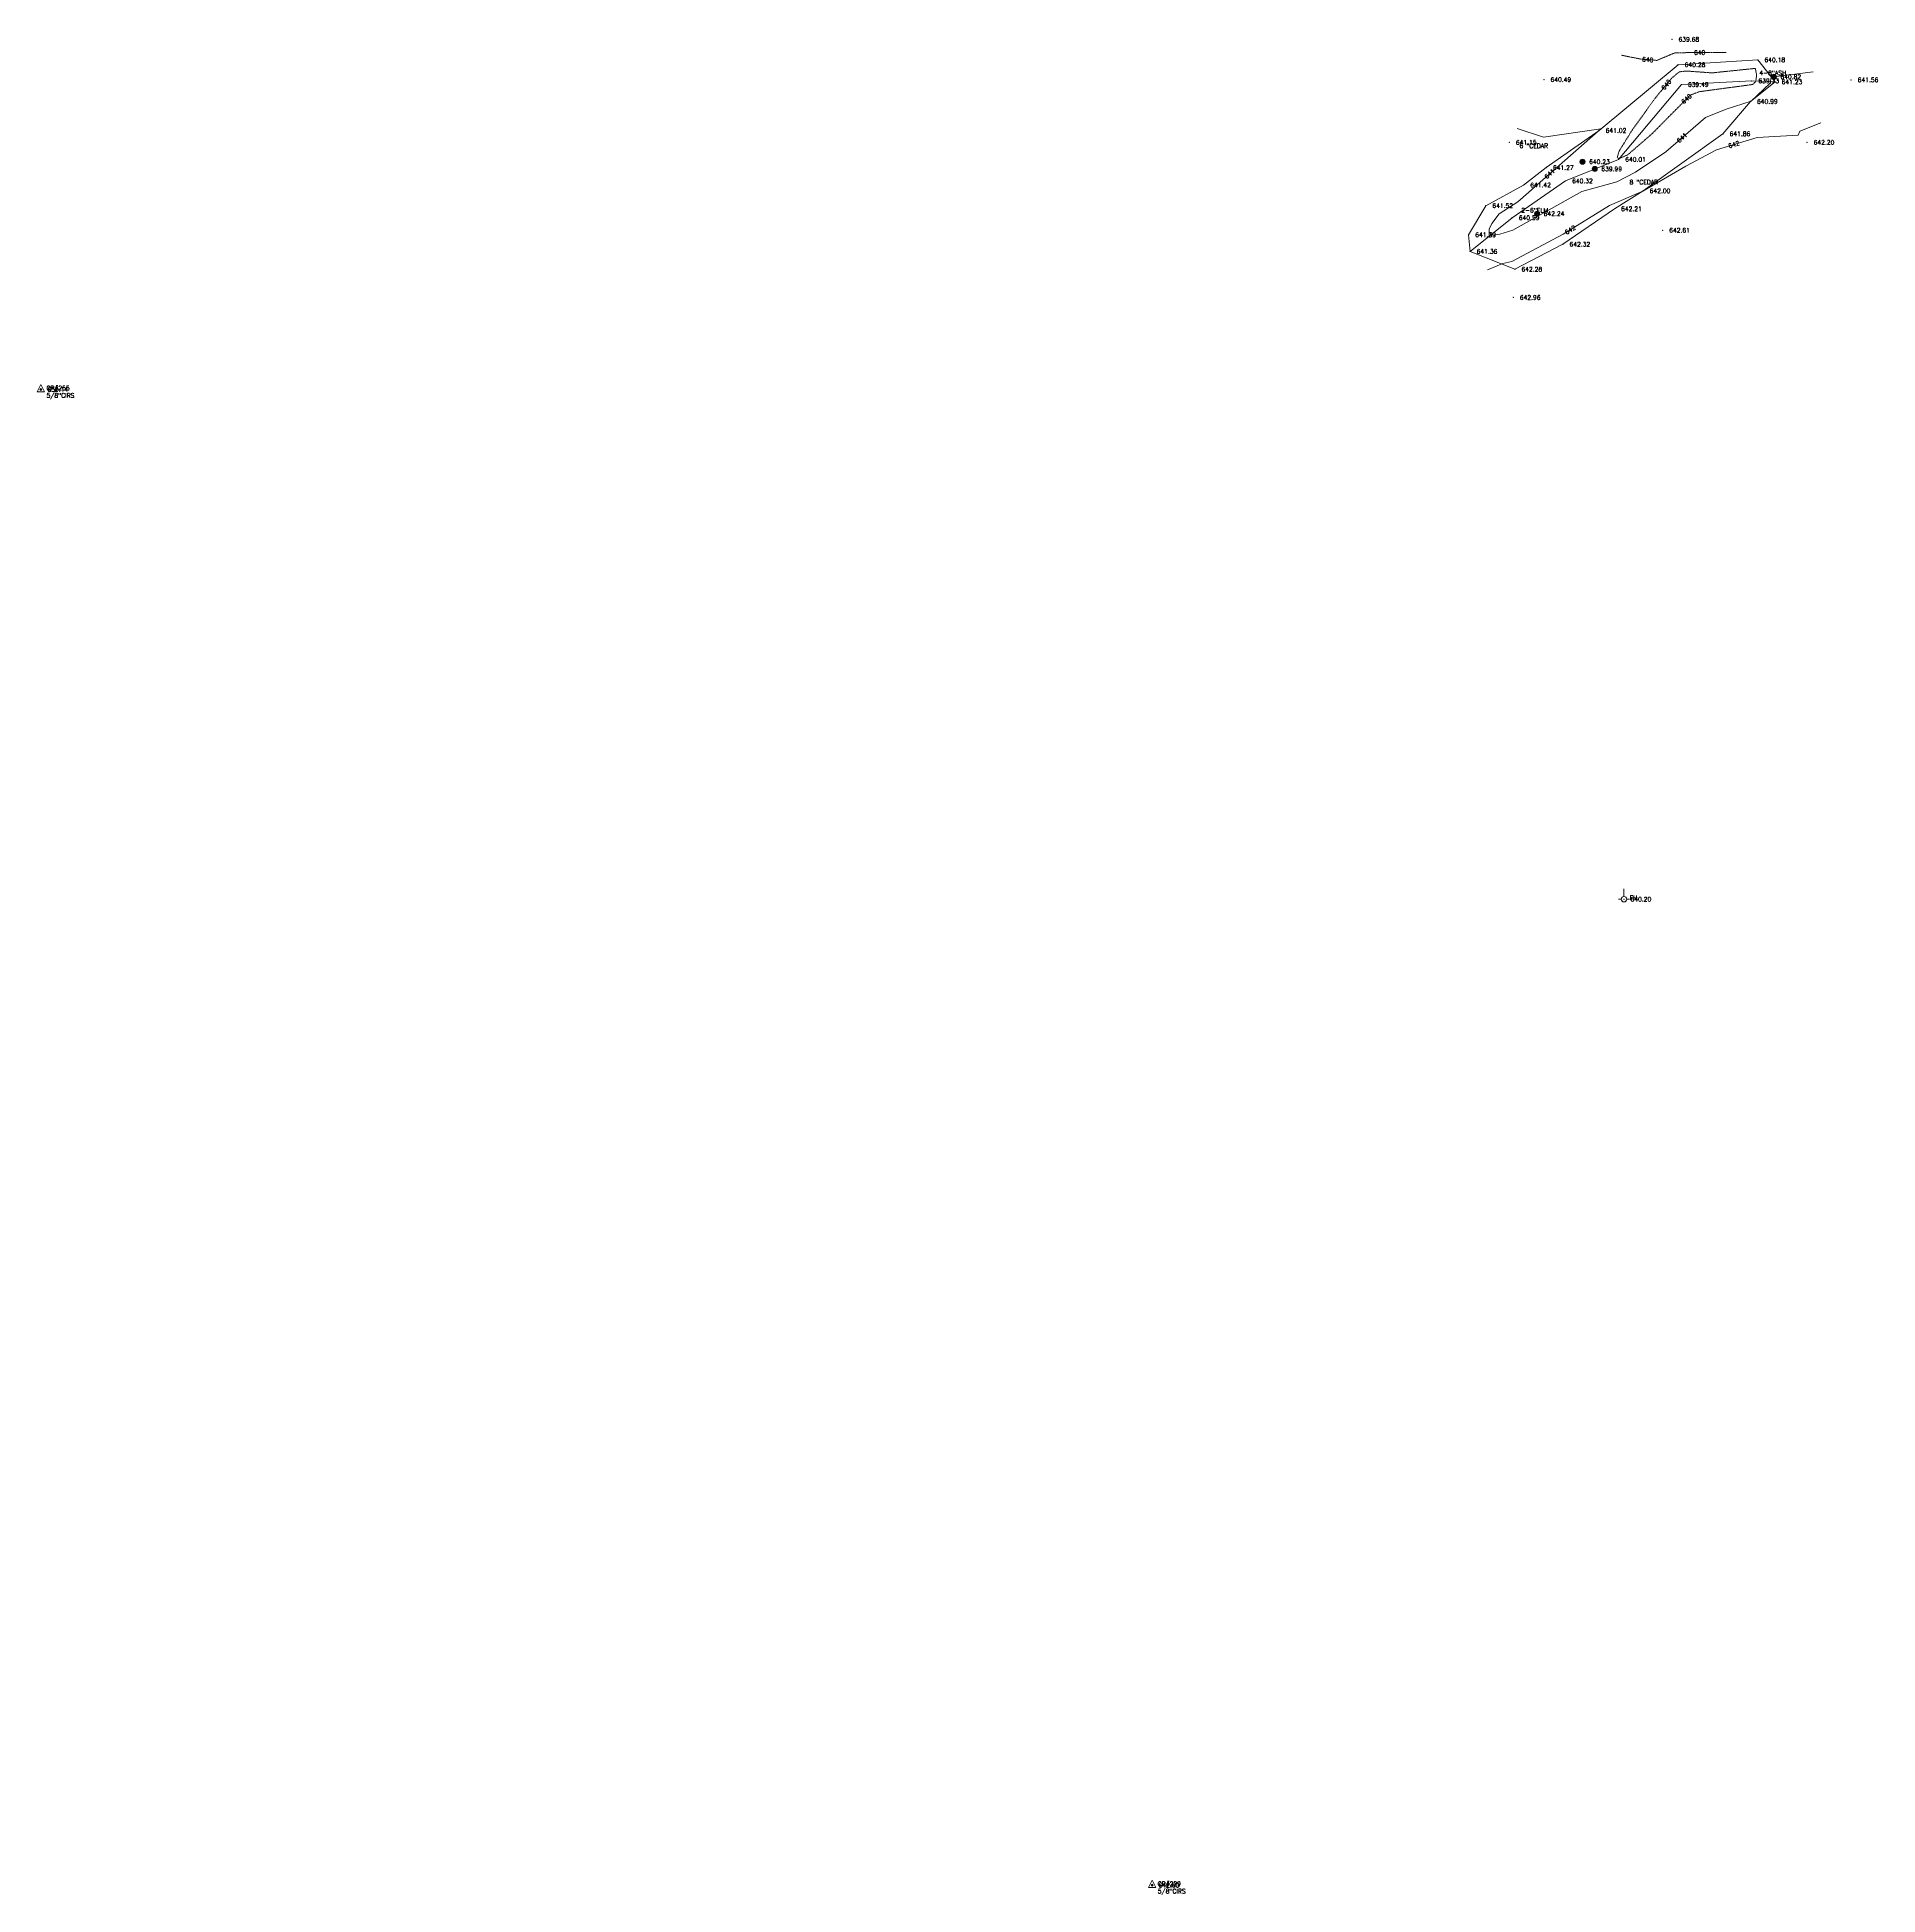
# Model space of a CAD drawing. Extents: x 2536931 to 2538613, y 7112513 to 7131087.
# Drawn here: x 2537485 to 2537987, y 7114615 to 7115122 of the extents above; entities that cross this region are included whole.
import ezdxf

# ---------------------------------------------------------------- set-up
doc = ezdxf.new("R2010")
doc.units = 0
doc.header["$MEASUREMENT"] = 0
doc.linetypes.add('HIDDEN2', pattern=[0.1875, 0.125, -0.0625])
for name, color, linetype, lineweight in [('PT', 7, 'Continuous', 0), ('PTELEV', 5, 'Continuous', 0), ('V-CTRL', 2, 'Continuous', 0), ('V-CTRL-DESC', 54, 'Continuous', 0), ('V-SITE-VEGE', 8, 'Continuous', 0), ('V-SITE-VEGE-DESC', 8, 'Continuous', 0), ('V-TINN-BRKL', 100, 'Continuous', 0), ('V-TOPO-MAJR', 252, 'HIDDEN2', 0), ('V-TOPO-MINR', 8, 'Continuous', 0), ('V-WATR-LABL', 252, 'Continuous', 0), ('V-WATR-STRC', 252, 'WATER', 0)]:
    doc.layers.add(name, color=color, linetype=linetype, lineweight=lineweight)
doc.styles.add('PTXT', font='romans.shx')
doc.styles.add('ROMANS', font='romans.shx')
doc.styles.add('Style-romans', font='romans.shx')
doc.linetypes.add('WATER', pattern='A,0.7,-0.07,["W",Style-romans,S=0.1,R=0,X=-0.051,Y=-0.051],-0.07', length=0.84)

# ---------------------------------------------------------------- blocks, each defined once
blk = doc.blocks.new('CP')
blk.add_hatch(color=256).paths.add_polyline_path([(-0.013, 0, 1), (0.013, 0, 1)])
at = {"linetype": 'Continuous'}
for p, q in [((-0.05, -0.033), (0, 0.067)), ((0, 0.067), (0.05, -0.033)), ((0.05, -0.033), (-0.05, -0.033))]:
    blk.add_line(p, q, dxfattribs=at)
blk.add_circle((0, 0), 0.0125)
blk = doc.blocks.new('FH')
at = {"linetype": 'Continuous'}
for p, q in [((-0.038, 0), (-0.075, 0)), ((0, 0.037), (0, 0.14)), ((0.037, 0), (0.075, 0))]:
    blk.add_line(p, q, dxfattribs=at)
blk.add_circle((0, 0), 0.0375, dxfattribs=at)
blk = doc.blocks.new('TREE')
at = {"linetype": 'Continuous', "flags": 128}
blk.add_lwpolyline([(0.035, 0, 1), (-0.035, 0, 1), (0.035, 0)], format="xyb", dxfattribs=at)
for points in [[(0.035, 0.005), (-0.035, 0.005)], [(-0.035, 0), (0.035, 0)], [(-0.03, 0.015), (0.03, 0.015)], [(0.03, 0.01), (-0.03, 0.01)], [(-0.03, 0.01), (0.025, 0.01)], [(-0.03, 0.005), (0.025, 0.005)], [(0.025, 0.025), (-0.025, 0.025)], [(-0.02, 0.02), (0.02, 0.02)], [(0.015, 0.02), (-0.02, 0.02)], [(0.01, 0.025), (-0.01, 0.025)], [(-0.005, 0.03), (0.01, 0.03)], [(-0.03, -0.005), (0.03, -0.005)], [(-0.03, -0.005), (0.03, -0.005)], [(-0.03, -0.01), (0.025, -0.01)], [(0.02, -0.015), (-0.025, -0.015)], [(0.03, -0.015), (-0.025, -0.015)], [(0.015, -0.02), (-0.02, -0.02)], [(-0.015, -0.025), (0.015, -0.025)], [(-0.01, -0.025), (0.005, -0.025)], [(-0.005, -0.03), (0.005, -0.03)]]:
    blk.add_lwpolyline(points, dxfattribs=at)

msp = doc.modelspace()

# ---------------------------------------------------------------- linework, layer by layer
at = {"layer": 'PT'}
for p in [(2537930.82, 7115121.6, 639.68), (2537932.51, 7115114.68, 640.28), (2537954.27, 7115116, 640.18), (2537895.91, 7115110.61, 640.49), (2537933.41, 7115109.26, 639.49), (2537952.63, 7115110.27, 639.73), (2537958.64, 7115111.38, 640.82), (2537958.97, 7115109.98, 641.23), (2537979.72, 7115110.55, 641.56), (2537952.25, 7115104.65, 640.99), (2537886.46, 7115093.47, 641.15), (2537910.95, 7115096.73, 641.02), (2537944.77, 7115095.81, 641.86), (2537967.7, 7115093.48, 642.2), (2537906.44, 7115088.21, 640.22), (2537916.28, 7115088.85, 640), (2537896.57, 7115086.59, 641.27), (2537901.8, 7115082.95, 640.32), (2537909.77, 7115086.23, 639.99), (2537890.37, 7115081.84, 641.42), (2537922.96, 7115080.25, 642), (2537880.04, 7115076.21, 641.52), (2537887.25, 7115072.91, 640.59), (2537894.04, 7115074, 642.24), (2537915.16, 7115075.34, 642.21), (2537875.37, 7115068.25, 641.39), (2537928.29, 7115069.49, 642.61), (2537875.75, 7115063.72, 641.35), (2537901.08, 7115065.67, 642.31), (2537887.98, 7115058.86, 642.28), (2537887.53, 7115051.15, 642.96), (2537485.81, 7115026.05, 650.14), (2537917.75, 7114886.93, 640.2), (2537789, 7114617.83, 642.6)]:
    msp.add_point(p, dxfattribs=at)
at = {"layer": 'V-TINN-BRKL'}
for points in [[(2537958.97, 7115109.98, 641.23), (2537954.27, 7115116, 640.18), (2537932.51, 7115114.68, 640.28), (2537910.95, 7115096.73, 641.02), (2537896.57, 7115086.59, 641.27), (2537890.37, 7115081.84, 641.42), (2537880.04, 7115076.21, 641.52), (2537875.37, 7115068.25, 641.39), (2537875.75, 7115063.72, 641.35)], [(2537958.97, 7115109.98, 641.23), (2537952.63, 7115110.27, 639.73), (2537933.41, 7115109.26, 639.49), (2537916.28, 7115088.85, 640), (2537901.8, 7115082.95, 640.32), (2537887.25, 7115072.91, 640.59), (2537875.75, 7115063.72, 641.35)], [(2537958.97, 7115109.98, 641.23), (2537952.25, 7115104.65, 640.99), (2537944.77, 7115095.81, 641.86), (2537922.96, 7115080.25, 642), (2537915.16, 7115075.34, 642.21), (2537901.08, 7115065.67, 642.31), (2537887.98, 7115058.86, 642.28), (2537875.75, 7115063.72, 641.35)]]:
    msp.add_polyline3d(points, dxfattribs=at)
at = {"layer": 'V-TOPO-MAJR', "elevation": 640, "flags": 128}
msp.add_lwpolyline([(2537917.07, 7115117.27), (2537922.27, 7115116.23), (2537926.72, 7115115.86), (2537931.71, 7115117.95), (2537945.7, 7115118.05)], dxfattribs=at)
msp.add_lwpolyline([(2537916.45, 7115089.05), (2537918.83, 7115090.13), (2537925.32, 7115095.75), (2537935.85, 7115106.38), (2537938.26, 7115107.31), (2537952.92, 7115109.29), (2537953.72, 7115110.12), (2537953.94, 7115111.88), (2537953.6, 7115113.68), (2537941.78, 7115112.45), (2537934.81, 7115112.96), (2537932.83, 7115112.74), (2537930.83, 7115111.06), (2537926.32, 7115105.63), (2537920.15, 7115097.09), (2537916.39, 7115091.03), (2537915.92, 7115089.34)], close=True, dxfattribs=at)
at = {"layer": 'V-TOPO-MINR', "flags": 128}
for points, elevation in [([(2537888.58, 7115097.31), (2537895.8, 7115094.94), (2537911.45, 7115097.17), (2537888.78, 7115077.29), (2537883.73, 7115073.99), (2537881.69, 7115071.35), (2537881, 7115069.82), (2537881, 7115068.07), (2537883.89, 7115068.45), (2537887.43, 7115069.51), (2537906.27, 7115080.05), (2537915.78, 7115082.75), (2537920.89, 7115085.38), (2537929.17, 7115090.89), (2537940, 7115100.26), (2537945.62, 7115102.55), (2537952.42, 7115104.77), (2537957.68, 7115109.66), (2537957.95, 7115111.29), (2537969.35, 7115112.77)], 641), ([(2537880.48, 7115058.67), (2537884.66, 7115060.43), (2537887.15, 7115060.97), (2537901.2, 7115068.4), (2537913.85, 7115076.24), (2537922.93, 7115080.21), (2537934.62, 7115087.03), (2537943, 7115091.47), (2537954.13, 7115094.86), (2537965.26, 7115095.43), (2537965.72, 7115096.58), (2537971.47, 7115098.83)], 642)]:
    msp.add_lwpolyline(points, dxfattribs=dict(at, elevation=elevation))

# ---------------------------------------------------------------- block references
at = {"layer": 'V-CTRL', "xscale": 20, "yscale": 20, "zscale": 20}
for p in [(2537485.81, 7115026.05), (2537789, 7114617.83)]:
    msp.add_blockref('CP', p, dxfattribs=at)
at = {"layer": 'V-SITE-VEGE', "xscale": 20, "yscale": 20, "zscale": 20}
for p in [(2537958.64, 7115111.38), (2537906.44, 7115088.21), (2537909.77, 7115086.23), (2537894.04, 7115074)]:
    msp.add_blockref('TREE', p, dxfattribs=at)
at = {"layer": 'V-WATR-STRC', "xscale": 20, "yscale": 20, "zscale": 20}
msp.add_blockref('FH', (2537917.75, 7114886.93), dxfattribs=at)

# ---------------------------------------------------------------- texts
at = {"layer": 'PTELEV', "style": 'PTXT'}
for s, p in [('639.68', (2537932.62, 7115121, 639.68)), ('640.28', (2537934.31, 7115114.08, 640.28)), ('640.18', (2537956.07, 7115115.4, 640.18)), ('640.49', (2537897.71, 7115110.01, 640.49)), ('639.49', (2537935.21, 7115108.66, 639.49)), ('639.73', (2537954.43, 7115109.67, 639.73)), ('640.82', (2537960.44, 7115110.78, 640.82)), ('641.23', (2537960.77, 7115109.38, 641.23)), ('641.56', (2537981.52, 7115109.95, 641.56)), ('640.99', (2537954.05, 7115104.05, 640.99)), ('641.02', (2537912.75, 7115096.13, 641.02)), ('641.15', (2537888.26, 7115092.87, 641.15)), ('641.86', (2537946.57, 7115095.21, 641.86)), ('642.20', (2537969.5, 7115092.88, 642.2)), ('641.27', (2537898.37, 7115085.99, 641.27)), ('640.23', (2537908.24, 7115087.61, 640.22)), ('640.01', (2537918.08, 7115088.25, 640)), ('641.42', (2537892.17, 7115081.24, 641.42)), ('640.32', (2537903.6, 7115082.35, 640.32)), ('639.99', (2537911.57, 7115085.63, 639.99)), ('642.00', (2537924.76, 7115079.65, 642)), ('641.52', (2537881.84, 7115075.61, 641.52)), ('640.59', (2537889.05, 7115072.31, 640.59)), ('642.24', (2537895.84, 7115073.4, 642.24)), ('642.21', (2537916.96, 7115074.74, 642.21)), ('641.39', (2537877.17, 7115067.65, 641.39)), ('642.61', (2537930.09, 7115068.89, 642.61)), ('641.36', (2537877.55, 7115063.12, 641.35)), ('642.32', (2537902.88, 7115065.07, 642.31)), ('642.28', (2537889.78, 7115058.26, 642.28)), ('642.96', (2537889.33, 7115050.55, 642.96)), ('650.14', (2537487.61, 7115025.45, 650.14)), ('640.20', (2537919.55, 7114886.33, 640.2)), ('642.60', (2537790.8, 7114617.23, 642.6))]:
    msp.add_text(s, height=1.2, dxfattribs=at).set_placement(p)
at = {"layer": 'V-CTRL-DESC', "char_height": 1.2, "attachment_point": 1, "style": 'ROMANS'}
for s, insert in [('CP#255^J5/8"CIRS ', (2537487.36, 7115027.02)), ('CP#229^J5/8"CIRS ', (2537790.55, 7114618.8))]:
    msp.add_mtext(s, dxfattribs=dict(at, insert=insert))
at = {"layer": 'V-SITE-VEGE-DESC', "char_height": 1.2, "attachment_point": 1, "style": 'ROMANS'}
for s, insert in [('4-8"ASH ', (2537954.71, 7115113.04)), ('6 "CEDAR ', (2537889.25, 7115093.14)), ('8 "CEDAR ', (2537919.27, 7115083.24)), ('2-6"ELM ', (2537889.75, 7115075.55))]:
    msp.add_mtext(s, dxfattribs=dict(at, insert=insert))
at = {"layer": 'V-TOPO-MAJR', "char_height": 1.2, "attachment_point": 5, "style": 'ROMANS'}
for insert, rotation in [((2537938.41, 7115118), 0.3925), ((2537924.25, 7115116.06), 354.7027), ((2537929.32, 7115109.23), 49.9827), ((2537934.83, 7115105.36), 40.204)]:
    msp.add_mtext('640', dxfattribs=dict(at, insert=insert, rotation=rotation))
at = {"layer": 'V-TOPO-MINR', "char_height": 1.2, "attachment_point": 5, "style": 'ROMANS'}
for s, insert, rotation in [('641', (2537933.61, 7115094.73), 40.8572), ('642', (2537947.73, 7115092.91), 16.9403), ('641', (2537897.47, 7115084.91), 41.2671), ('642', (2537903.12, 7115069.6), 31.5862)]:
    msp.add_mtext(s, dxfattribs=dict(at, insert=insert, rotation=rotation))
at = {"layer": 'V-WATR-LABL', "insert": (2537919.3, 7114887.9), "char_height": 1.2, "attachment_point": 1, "style": 'ROMANS'}
msp.add_mtext('FH', dxfattribs=at)

doc.saveas('drawing.dxf')
